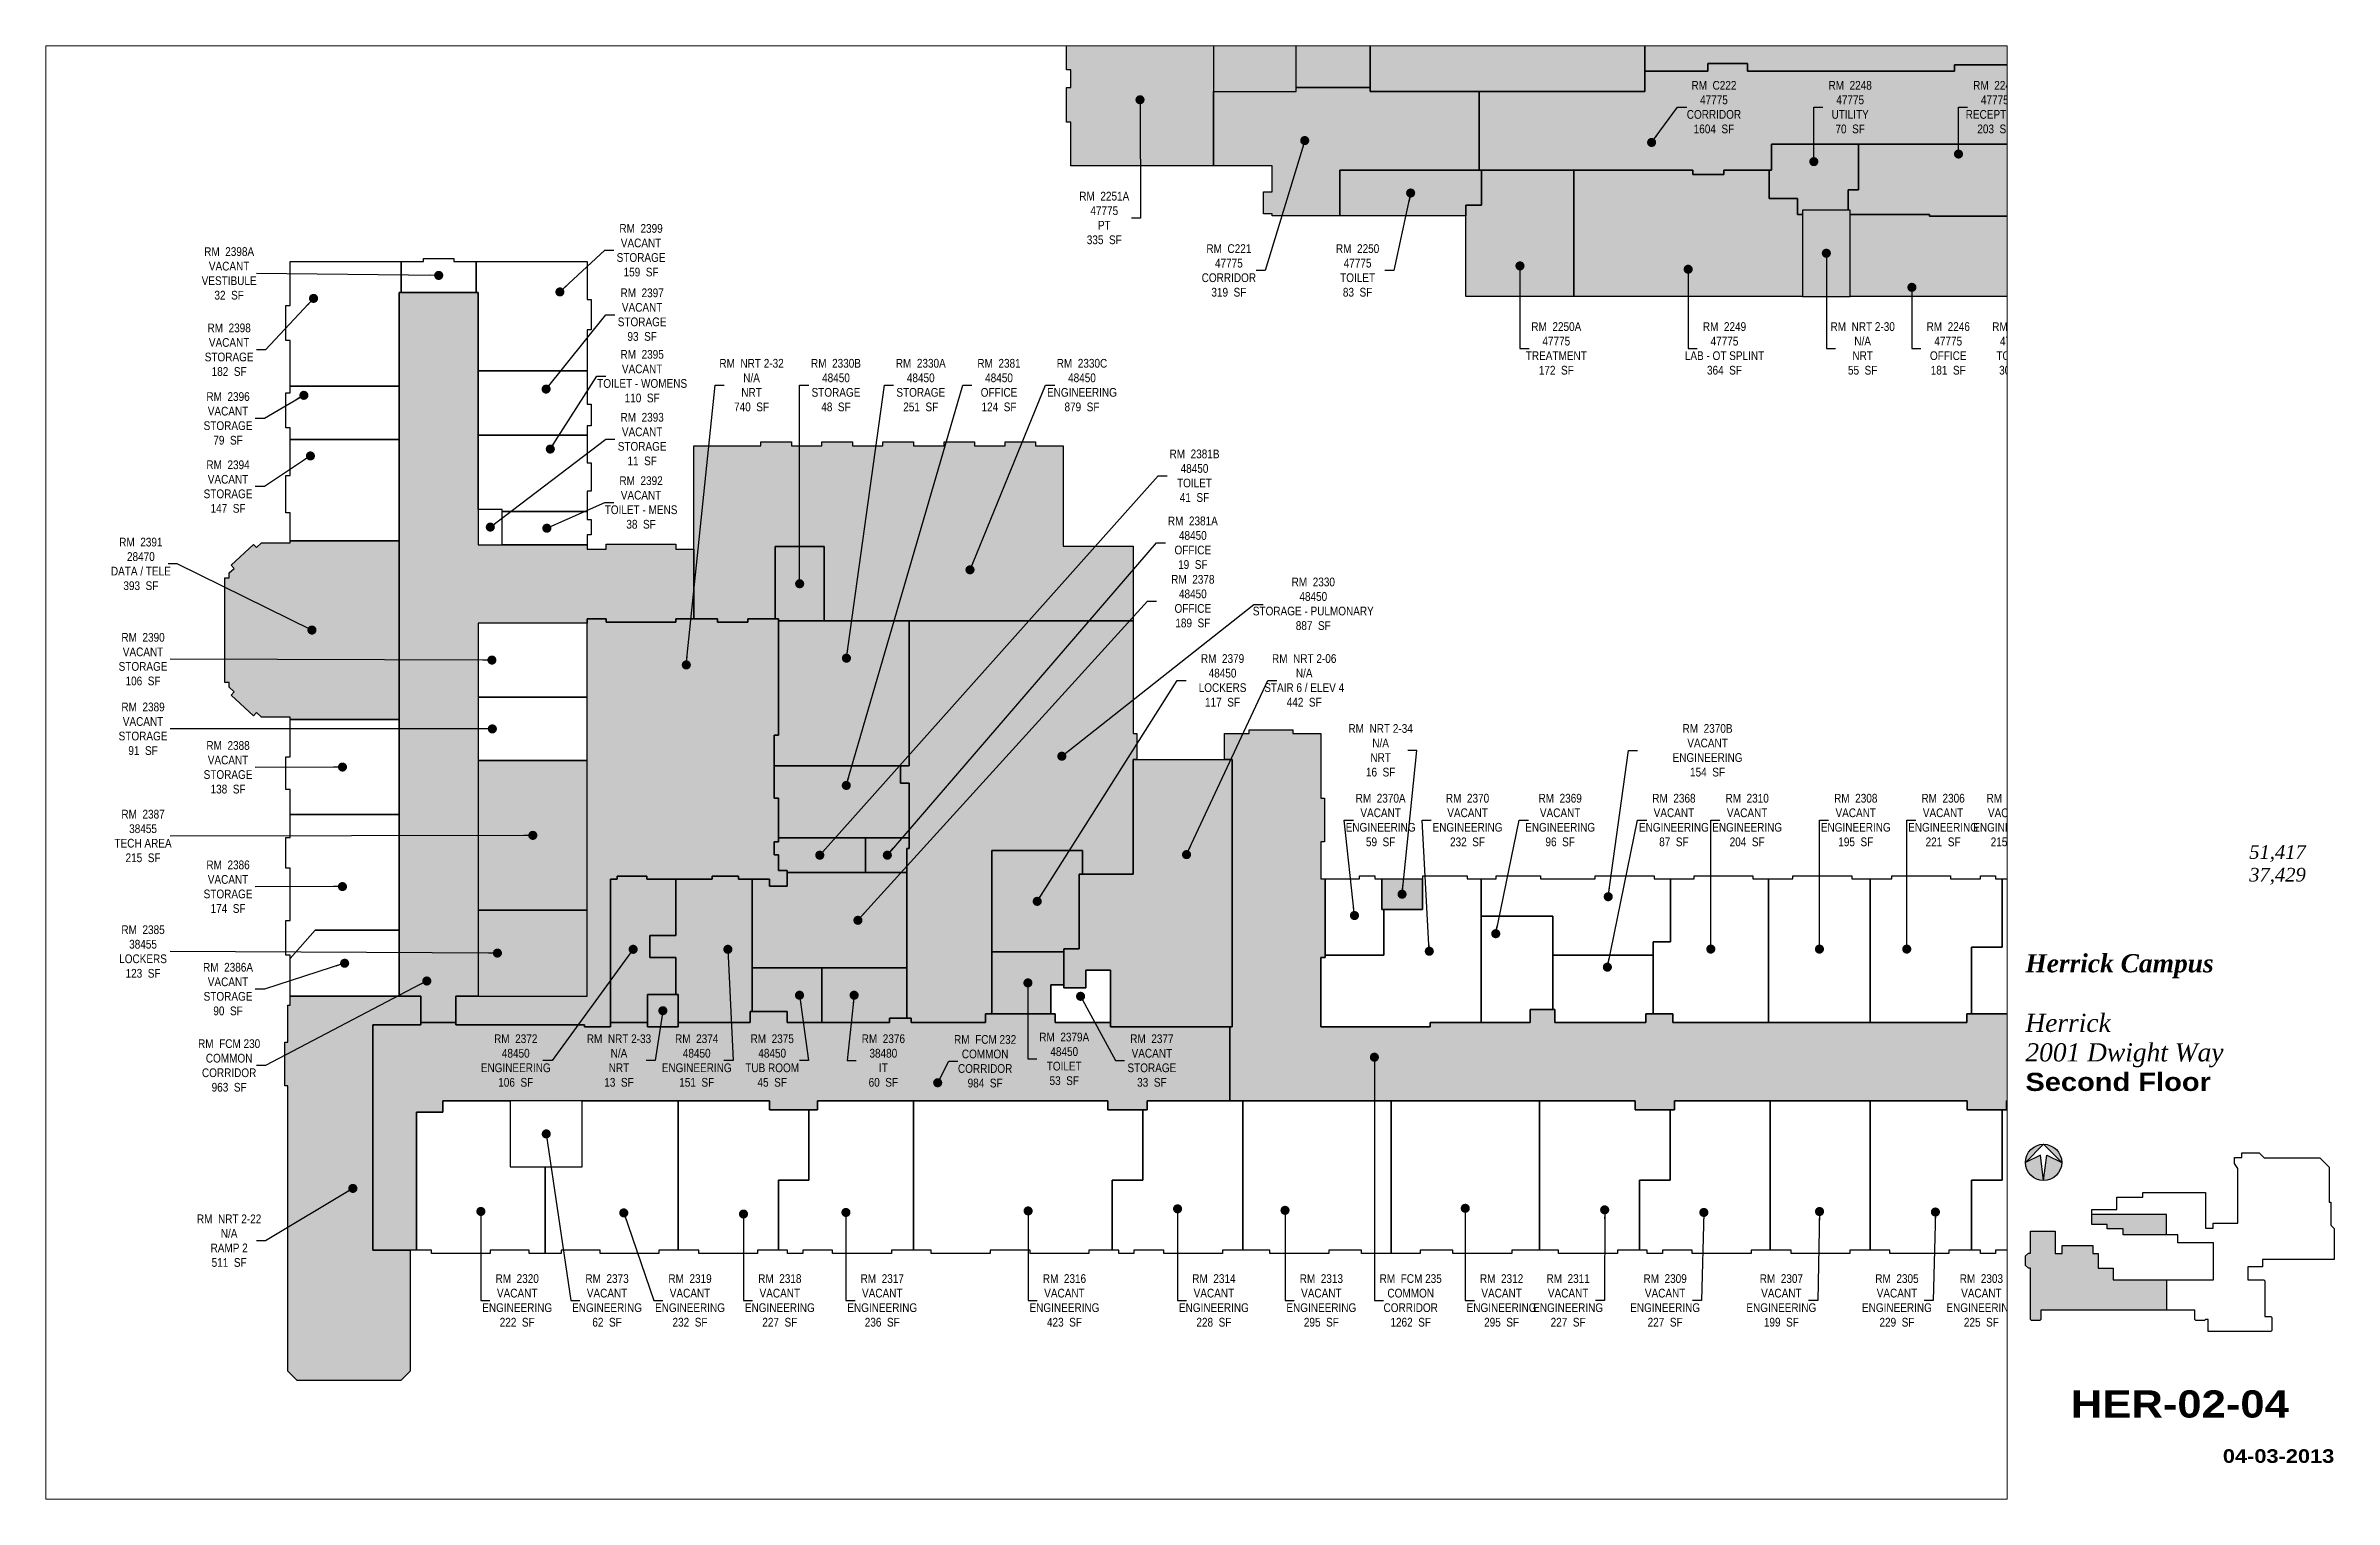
# Paper-space layout '04' of a CAD drawing. Header units: inches. Extents: x 0.9 to 16.7, y 0.5 to 10.5.
# The model-space entities are those that its viewports show. They can reach past a viewport. Long polylines and large blocks are cut down to what shows.
import ezdxf
from ezdxf.enums import TextEntityAlignment as Align

# ---------------------------------------------------------------- set-up
doc = ezdxf.new("R2010")
doc.units = ezdxf.units.IN
doc.header["$LTSCALE"] = 48
doc.header["$MEASUREMENT"] = 0
for name, color, linetype in [('0-LABEL', 3, 'Continuous'), ('1-NRT', 200, 'Continuous'), ('1-NRT-PTN', 253, 'Continuous'), ('3-FCM', 190, 'Continuous'), ('3-FCM-PTN', 9, 'Continuous'), ('4-OCC', 6, 'Continuous'), ('4-OCC-PTN', 95, 'Continuous'), ('4-VACANT', 60, 'Continuous'), ('T-5', 5, 'Continuous'), ('T-8', 8, 'Continuous')]:
    doc.layers.add(name, color=color, linetype=linetype)
doc.layers.add('T-VWPRT', color=1, linetype='Continuous', plot=False)
doc.styles.add('ArialB', font='')
doc.styles.add('ArialN', font='ARIALN.TTF')
doc.styles.add('TimesI', font='timesi.ttf')
doc.styles.add('TimesIB', font='timesbi.ttf')
doc.styles.get('ArialB').set_extended_font_data('Arial Black')
doc.dimstyles.new('AB-200', dxfattribs={"dimscale": 200, "dimtxt": 0.070312, "dimasz": 0.0625, "dimexe": 0.0625, "dimexo": 0.125, "dimgap": 0.1875, "dimtad": 0, "dimdec": 4, "dimrnd": 0.0625, "dimzin": 0, "dimdsep": 46, "dimlunit": 4, "dimtxsty": 'ArialN', "dimblk": 'ARCHTICK', "dimcen": 0.0625, "dimclrd": 256, "dimclre": 256, "dimclrt": 256, "dimadec": 0, "dimazin": 0, "dimtfac": 1, "dimtdec": 4, "dimtofl": 0, "dimtmove": 2, "dimatfit": 3, "dimldrblk": 'DOT', "dimfxl": 0, "dimfrac": 2, "dimtolj": 1, "dimtzin": 0, "dimlwd": -1, "dimlwe": -1, "dimarcsym": 0})

psp = doc.layouts.new('04')

msp = doc.modelspace()

# ---------------------------------------------------------------- texts
at = {"layer": '0-LABEL', "char_height": 12, "attachment_point": 5, "style": 'ArialN'}
for s, insert in [('RM  C222\\P47775\\PCORRIDOR\\P1604  SF', (1971.8, 1761)), ('RM  2248\\P47775\\PUTILITY\\P70  SF', (2159.3, 1761)), ('RM  2247\\P47775\\PRECEPTION\\P203  SF', (2358.4, 1761)), ('RM  2251A\\P47775\\PPT\\P335  SF', (1132.6, 1608.5)), ('RM  2399\\PVACANT\\PSTORAGE\\P159  SF', (495, 1564.1)), ('RM  2398A\\PVACANT\\PVESTIBULE\\P32  SF', (-72, 1532.2)), ('RM  C221\\P47775\\PCORRIDOR\\P319  SF', (1304.1, 1536.3)), ('RM  2250\\P47775\\PTOILET\\P83  SF', (1481.3, 1536.3)), ('RM  2397\\PVACANT\\PSTORAGE\\P93  SF', (496.5, 1475.5)), ('RM  2398\\PVACANT\\PSTORAGE\\P182  SF', (-72, 1427.2)), ('RM  2250A\\P47775\\PTREATMENT\\P172  SF', (1754.8, 1429)), ('RM  2249\\P47775\\PLAB - OT SPLINT\\P364  SF', (1986.3, 1429)), ('RM  NRT 2-30\\PN/A\\PNRT\\P55  SF', (2176.5, 1429)), ('RM  2246\\P47775\\POFFICE\\P181  SF', (2294.3, 1429)), ('RM  2245\\P47775\\PTOILET\\P30  SF', (2384.6, 1429)), ('RM  2395\\PVACANT\\PTOILET - WOMENS\\P110  SF', (496.5, 1390.8)), ('RM  NRT 2-32\\PN/A\\PNRT\\P740  SF', (647.1, 1378.5)), ('RM  2330B\\P48450\\PSTORAGE\\P48  SF', (763.3, 1378.5)), ('RM  2330A\\P48450\\PSTORAGE\\P251  SF', (880, 1378.5)), ('RM  2381\\P48450\\POFFICE\\P124  SF', (987.7, 1378.5)), ('RM  2330C\\P48450\\PENGINEERING\\P879  SF', (1101.9, 1378.5)), ('RM  2396\\PVACANT\\PSTORAGE\\P79  SF', (-73.5, 1332.7)), ('RM  2393\\PVACANT\\PSTORAGE\\P11  SF', (496.5, 1304.2)), ('RM  2394\\PVACANT\\PSTORAGE\\P147  SF', (-73.5, 1238.9)), ('RM  2381B\\P48450\\PTOILET\\P41  SF', (1256.8, 1253.8)), ('RM  2392\\PVACANT\\PTOILET - MENS\\P38  SF', (495, 1217)), ('RM  2381A\\P48450\\POFFICE\\P19  SF', (1254.5, 1161.6)), ('RM  2391\\P28470\\PDATA / TELE\\P393  SF', (-193.5, 1132.5)), ('RM  2378\\P48450\\POFFICE\\P189  SF', (1254.5, 1081.2)), ('RM  2330\\P48450\\PSTORAGE - PULMONARY\\P887  SF', (1420.3, 1077.6)), ('RM  2390\\PVACANT\\PSTORAGE\\P106  SF', (-190.5, 1001.4)), ('RM  2379\\P48450\\PLOCKERS\\P117  SF', (1295.4, 972.2)), ('RM  NRT 2-06\\PN/A\\PSTAIR 6 / ELEV 4\\P442  SF', (1407.8, 972.2)), ('RM  2389\\PVACANT\\PSTORAGE\\P91  SF', (-190.5, 905.6)), ('RM  2388\\PVACANT\\PSTORAGE\\P138  SF', (-73.5, 852.6)), ('RM  NRT 2-34\\PN/A\\PNRT\\P16  SF', (1513, 876)), ('RM  2370B\\PVACANT\\PENGINEERING\\P154  SF', (1963, 876)), ('RM  2387\\P38455\\PTECH AREA\\P215  SF', (-190.5, 758.1)), ('RM  2370A\\PVACANT\\PENGINEERING\\P59  SF', (1513, 780)), ('RM  2370\\PVACANT\\PENGINEERING\\P232  SF', (1632.6, 780)), ('RM  2369\\PVACANT\\PENGINEERING\\P96  SF', (1760.1, 780)), ('RM  2368\\PVACANT\\PENGINEERING\\P87  SF', (1916.7, 780)), ('RM  2310\\PVACANT\\PENGINEERING\\P204  SF', (2017.5, 780)), ('RM  2308\\PVACANT\\PENGINEERING\\P195  SF', (2167, 780)), ('RM  2306\\PVACANT\\PENGINEERING\\P221  SF', (2287.2, 780)), ('RM  2304\\PVACANT\\PENGINEERING\\P215  SF', (2376.8, 780)), ('RM  2386\\PVACANT\\PSTORAGE\\P174  SF', (-73.5, 688.3)), ('RM  2385\\P38455\\PLOCKERS\\P123  SF', (-190.5, 599.1)), ('RM  2386A\\PVACANT\\PSTORAGE\\P90  SF', (-73.5, 547.4)), ('RM  FCM 230\\PCOMMON\\PCORRIDOR\\P963  SF', (-72, 442.3)), ('RM  2372\\P48450\\PENGINEERING\\P106  SF', (322.5, 449.1)), ('RM  NRT 2-33\\PN/A\\PNRT\\P13  SF', (464.6, 449.1)), ('RM  2374\\P48450\\PENGINEERING\\P151  SF', (571.6, 449.1)), ('RM  2375\\P48450\\PTUB ROOM\\P45  SF', (675.5, 449.1)), ('RM  2376\\P38480\\PIT\\P60  SF', (828.5, 449.1)), ('RM  FCM 232\\PCOMMON\\PCORRIDOR\\P984  SF', (968.6, 448.1)), ('RM  2379A\\P48450\\PTOILET\\P53  SF', (1077.5, 451.4)), ('RM  2377\\PVACANT\\PSTORAGE\\P33  SF', (1198.1, 449.1)), ('RM  NRT 2-22\\PN/A\\PRAMP 2\\P511  SF', (-72, 201.2)), ('RM  2320\\PVACANT\\PENGINEERING\\P222  SF', (324.5, 119)), ('RM  2373\\PVACANT\\PENGINEERING\\P62  SF', (448.2, 119)), ('RM  2319\\PVACANT\\PENGINEERING\\P232  SF', (562.4, 119)), ('RM  2318\\PVACANT\\PENGINEERING\\P227  SF', (686, 119)), ('RM  2317\\PVACANT\\PENGINEERING\\P236  SF', (827, 119)), ('RM  2316\\PVACANT\\PENGINEERING\\P423  SF', (1077.8, 119)), ('RM  2314\\PVACANT\\PENGINEERING\\P228  SF', (1283.5, 119)), ('RM  2313\\PVACANT\\PENGINEERING\\P295  SF', (1431.4, 119)), ('RM  FCM 235\\PCOMMON\\PCORRIDOR\\P1262  SF', (1554.4, 119)), ('RM  2312\\PVACANT\\PENGINEERING\\P295  SF', (1679.5, 119)), ('RM  2311\\PVACANT\\PENGINEERING\\P227  SF', (1771.1, 119)), ('RM  2309\\PVACANT\\PENGINEERING\\P227  SF', (1904.6, 119)), ('RM  2307\\PVACANT\\PENGINEERING\\P199  SF', (2064.6, 119)), ('RM  2305\\PVACANT\\PENGINEERING\\P229  SF', (2223.7, 119)), ('RM  2303\\PVACANT\\PENGINEERING\\P225  SF', (2339.9, 119))]:
    msp.add_mtext(s, dxfattribs=dict(at, insert=insert))

# ---------------------------------------------------------------- blocks, each defined once
blk = doc.blocks.new('AB-TB-text')
for tag, style, p in [('GROSS', 'TimesI', (1.93, 4.406)), ('USEABLE', 'TimesI', (1.93, 4.25)), ('DATE', 'ArialB', (2.125, 0.25))]:
    blk.add_attdef(tag, text='', height=0.0938, dxfattribs=dict(style=style)).set_placement(p, align=Align.RIGHT)
for tag, style, p in [('CAMPUS', 'TimesIB', (0, 3.75)), ('PAVILION', 'TimesI', (0, 3.547)), ('BUILDING', 'TimesI', (0, 3.34)), ('STREET', 'TimesI', (0, 3.137)), ('FLOOR', 'ArialB', (0, 2.934))]:
    blk.add_attdef(tag, text='', height=0.125, dxfattribs=dict(style=style)).set_placement(p, align=Align.TOP_LEFT)
at = {"style": 'ArialB'}
blk.add_attdef('DWG#', text='', height=0.188, dxfattribs=at).set_placement((1.062, 0.749), align=Align.TOP_CENTER)
blk = doc.blocks.new('n-arrow')
h = blk.add_hatch(color=256)
h.paths.add_polyline_path([(0, 0.125), (0.125, 0, 0.414214)])
h.paths.add_polyline_path([(0, 0.125, 0.414214), (-0.125, 0), (0.051, 0.022)])
h = blk.add_hatch(color=256)
h.paths.add_polyline_path([(0.051, -0.022), (-0.125, 0, 0.414214), (0, -0.125)])
h.paths.add_polyline_path([(0.125, 0), (0, -0.125, 0.414214)])
for p, q in [((-0.125, 0), (0.051, 0.022)), ((-0.125, 0), (0.051, -0.022)), ((0, 0.125), (0.125, 0)), ((0.051, 0.022), (0, 0.125)), ((0, -0.125), (0.125, 0)), ((0.051, -0.022), (0, -0.125))]:
    blk.add_line(p, q)
blk.add_circle((0, 0), 0.125)
blk = doc.blocks.new('_ArchTick')
at = {"const_width": 0.15}
blk.add_lwpolyline([(-0.5, -0.5), (0.5, 0.5)], dxfattribs=at)
blk = doc.blocks.new('_Dot')
at = {"lineweight": -2}
blk.add_line((-0.5, 0), (-1, 0), dxfattribs=at)
at = {"const_width": 0.5}
blk.add_lwpolyline([(-0.25, 0, 1), (0.25, 0, 1)], format="xyb", close=True, dxfattribs=at)

# ---------------------------------------------------------------- hatches: boundary and pattern name
at = {"layer": '1-NRT-PTN'}
for points in [[(1498.4, 1782.5), (1498.4, 1920.5), (1520.5, 1920.5), (1520.5, 1936.5), (1876.5, 1936.5), (1876.5, 1782.5)], [(1282.8, 1782.5), (1396.8, 1782.5), (1396.8, 1920.5), (1282.8, 1920.5)], [(2093.5, 1500.5), (2159.5, 1500.5), (2159.5, 1619.5), (2093.5, 1619.5)], [(421, 537.5), (421, 1057), (447, 1057), (447, 1052.2), (543, 1052.2), (543, 1057), (600, 1057), (600, 1052.2), (642, 1052.2), (642, 1057), (684, 1057), (684, 897), (678, 897), (678, 810), (684, 810), (684, 750), (678, 750), (678, 732), (684, 732), (684, 710.7), (696, 710.7), (696, 689), (672, 689), (672, 698.5), (629, 698.5), (629, 703), (593, 703), (593, 698.5), (503, 698.5), (503, 703), (462, 703), (462, 698.5), (453, 698.5), (453, 495.5), (417, 495.5), (417, 498.5), (240, 498.5), (240, 537.5)], [(1308.5, 495.5), (1141, 495.5), (1141, 573.5), (1107, 573.5), (1107, 549), (1077, 549), (1077, 603), (1098, 603), (1098, 705.5), (1172.5, 705.5), (1172.5, 863.5), (1308.5, 863.5)], [(1570.5, 657), (1514.5, 657), (1514.5, 699), (1570.5, 699)], [(126, 188), (177, 188), (177, 21.9), (164.2, 9), (21.7, 9), (9, 21.7), (9, 414.5), (4.5, 414.5), (4.5, 474.5), (9, 474.5), (9, 525.5), (12, 525.5), (12, 537.5), (192, 537.5), (192, 498.5), (126, 498.5)], [(504, 540), (546, 540), (546, 495.5), (504, 495.5)]]:
    msp.add_hatch(color=256, dxfattribs=at).paths.add_polyline_path(points)
at = {"layer": '3-FCM-PTN'}
for points in [[(162, 537.5), (162, 1506), (271, 1506), (271, 1159), (421, 1159), (421, 1153), (447, 1153), (447, 1159.7), (543, 1159.7), (543, 1153), (567.5, 1153), (567.5, 1057), (543, 1057), (543, 1052.2), (447, 1052.2), (447, 1057), (421, 1057), (421, 1051), (271, 1051), (271, 537.5), (240, 537.5), (240, 501.5), (192, 501.5), (192, 537.5)], [(2504.5, 501.5), (2504.5, 393.5), (2374.5, 393.5), (2374.5, 381.5), (2320.5, 381.5), (2320.5, 393.5), (1917.5, 393.5), (1917.5, 381.5), (1863.5, 381.5), (1863.5, 393.5), (1305.5, 393.5), (1305.5, 495.5), (1308.5, 495.5), (1308.5, 863.5), (1298, 863.5), (1298, 899), (1332, 899), (1332, 904), (1392, 904), (1392, 899), (1430.5, 899), (1430.5, 810), (1435.7, 810), (1435.7, 750), (1430.5, 750), (1430.5, 699), (1436.5, 699), (1436.5, 591), (1430.5, 591), (1430.5, 495.5), (1581, 495.5), (1581, 501.5), (1719, 501.5), (1719, 519.5), (1753, 519.5), (1753, 501.5), (1878, 501.5), (1878, 513.5), (1915, 513.5), (1915, 501.5), (2320, 501.5), (2320, 513.5), (2376, 513.5), (2376, 501.5)], [(1305.5, 495.5), (1305.5, 393.5), (1191.5, 393.5), (1191.5, 381.5), (1137.5, 381.5), (1137.5, 393.5), (738, 393.5), (738, 381.5), (672, 381.5), (672, 393.5), (222, 393.5), (222, 378), (186, 378), (186, 188), (126, 188), (126, 498.5), (192, 498.5), (192, 501.5), (240, 501.5), (240, 498.5), (417, 498.5), (417, 495.5), (453, 495.5), (453, 501.5), (504, 501.5), (504, 495.5), (546, 495.5), (546, 501.5), (645, 501.5), (645, 516.5), (696, 516.5), (696, 501.5), (837, 501.5), (837, 507.5), (867, 507.5), (867, 501.5), (969, 501.5), (969, 513.5), (1065, 513.5), (1065, 501.5), (1141, 501.5), (1141, 495.5)]]:
    msp.add_hatch(color=256, dxfattribs=at).paths.add_polyline_path(points)
at = {"layer": '4-OCC-PTN'}
for color, points in [(21, [(1849.8, 1936.5), (1849.8, 2067.3), (1969, 2067.3), (1969, 2135.5), (1978.8, 2135.5), (1978.8, 2160.3), (1971.1, 2160.3), (1971.1, 2181.3), (1978.8, 2181.3), (1978.8, 2195.5), (2020.8, 2195.5), (2020.8, 2215.5), (2026.8, 2215.5), (2026.8, 2222.5), (2149.8, 2222.5), (2149.8, 2215.5), (2194.8, 2215.5), (2194.8, 2222.5), (2365.4, 2222.5), (2365.4, 2215.5), (2396.5, 2215.5), (2396.5, 1908.3), (2393.5, 1908.3), (2393.5, 1819.5), (2302.8, 1819.5), (2302.8, 1810.5), (2017.8, 1810.5), (2017.8, 1821.3), (1963.5, 1821.3), (1963.5, 1810.5), (1876.5, 1810.5), (1876.5, 1936.5)]), (21, [(3162.8, 1543), (3162.8, 1444), (3160.5, 1444), (3160.5, 1367.5), (3045, 1367.5), (3045, 1414.3), (2972.7, 1528.5), (2810.5, 1528.5), (2810.5, 1619.5), (2807.5, 1619.5), (2807.5, 1710.3), (2464.8, 1710.3), (2167.8, 1710.3), (2050.8, 1710.3), (2050.8, 1674.3), (1985.5, 1674.3), (1985.5, 1668.3), (1942.8, 1668.3), (1942.8, 1674.3), (1747.8, 1674.3), (1711.8, 1674.5), (1648.8, 1674.5), (1648.8, 1782.5), (1876.5, 1782.5), (1876.5, 1810.5), (1963.5, 1810.5), (1963.5, 1821.3), (2017.8, 1821.3), (2017.8, 1810.5), (2302.8, 1810.5), (2302.8, 1819.5), (2399.5, 1819.5), (2399.5, 1810.5), (2536.8, 1810.5), (2536.8, 1827.3), (2627.5, 1827.3), (2627.5, 1810.5), (2807.5, 1810.5), (2807.5, 1887.3), (2798.5, 1887.3), (2798.5, 1974.3), (2780.5, 1974.3), (2780.5, 2016.3), (2910.5, 2016.3), (2910.5, 1994.7), (3037.8, 1994.7), (3037.8, 1980.3), (3046.1, 1980.3), (3046.1, 1956.3), (3037.8, 1956.3), (3037.8, 1940.5), (2916.5, 1940.5), (2916.5, 1640.5), (2971.8, 1640.5), (2971.8, 1600.5), (3037.8, 1600.5), (3037.8, 1594.5), (3160.5, 1594.5), (3160.5, 1543)]), (21, [(1282.8, 1920.5), (1282.8, 1680.5), (1086.5, 1680.5), (1086.5, 1740.3), (1080.5, 1740.3), (1080.5, 1788.3), (1086.5, 1788.3), (1086.5, 1812.3), (1080.5, 1812.3), (1080.5, 1860.3), (1086.5, 1860.3), (1086.5, 1920.5), (1123.8, 1920.5), (1123.8, 1926.5), (1171.8, 1926.5), (1171.8, 1920.5), (1195.8, 1920.5), (1195.8, 1926.5), (1240.8, 1926.5), (1240.8, 1920.5)]), (246, [(1498.4, 1920.5), (1498.4, 1788.3), (1396.8, 1788.3), (1396.8, 1920.5), (1417.8, 1920.5), (1417.8, 1926.5), (1468.8, 1926.5), (1468.8, 1920.5)]), (21, [(1648.8, 1782.5), (1648.8, 1674.5), (1456.8, 1674.5), (1456.8, 1611.3), (1453.8, 1611.3), (1363.8, 1611.3), (1363.8, 1614.3), (1351.8, 1614.3), (1351.8, 1644.3), (1363.8, 1644.3), (1363.8, 1680.5), (1282.8, 1680.5), (1282.8, 1782.5), (1396.8, 1782.5), (1396.8, 1788.3), (1498.4, 1788.3), (1498.4, 1782.5)]), (21, [(2093.5, 1613.5), (2086.8, 1613.5), (2086.8, 1635.3), (2047.8, 1635.3), (2047.8, 1674.3), (2050.8, 1674.3), (2050.8, 1710.3), (2170.8, 1710.3), (2170.8, 1647.3), (2156.5, 1647.3), (2156.5, 1619.5), (2093.5, 1619.5)]), (21, [(2460.3, 1606.4), (2392.8, 1606.4), (2392.8, 1611), (2268.3, 1611), (2268.3, 1613.5), (2159.5, 1613.5), (2159.5, 1619.5), (2156.5, 1619.5), (2156.5, 1647.3), (2170.8, 1647.3), (2170.8, 1710.3), (2460.3, 1710.3)]), (21, [(1456.8, 1674.5), (1651.8, 1674.5), (1651.8, 1626.3), (1630.5, 1626.3), (1630.5, 1611.3), (1456.8, 1611.3)]), (21, [(1630.5, 1500.5), (1630.5, 1626.3), (1651.8, 1626.3), (1651.8, 1674.5), (1711.8, 1674.5), (1747.8, 1674.3), (1779, 1674.3), (1779, 1500.5)]), (21, [(1779, 1500.5), (1779, 1674.3), (1942.8, 1674.3), (1942.8, 1668.3), (1985.5, 1668.3), (1985.5, 1674.3), (2047.8, 1674.3), (2047.8, 1635.3), (2086.8, 1635.3), (2086.8, 1613.5), (2093.5, 1613.5), (2093.5, 1500.5)]), (55, [(1172.5, 1054), (747, 1054), (747, 1156.5), (679.5, 1156.5), (679.5, 1057), (642, 1057), (642, 1052.2), (600, 1052.2), (600, 1057), (567.5, 1057), (567.5, 1129), (567.5, 1153), (567.5, 1295), (660, 1295), (660, 1300.7), (702, 1300.7), (702, 1295), (744, 1295), (744, 1300.7), (786, 1300.7), (786, 1295), (828, 1295), (828, 1300.7), (870, 1300.7), (870, 1295), (912, 1295), (912, 1300.7), (954, 1300.7), (954, 1295), (996, 1295), (996, 1300.7), (1038, 1300.7), (1038, 1295), (1076, 1295), (1076, 1157), (1172.5, 1157)]), (62, [(12, 1164.5), (162, 1164.5), (162, 918.5), (12, 918.5), (12, 921.5), (-27.3, 921.5), (-34.2, 927.9), (-38.3, 923.5), (-69.2, 952), (-65.1, 956.4), (-72, 962.8), (-72, 969.5), (-78, 969.5), (-78, 1113.5), (-72, 1113.5), (-72, 1120.2), (-65.3, 1126.4), (-69.4, 1130.8), (-38.5, 1159.3), (-34.4, 1154.9), (-27.3, 1161.5), (12, 1161.5)]), (55, [(864, 1054), (1172.5, 1054), (1172.5, 899), (1177.5, 899), (1177.5, 863.5), (1172.5, 863.5), (1172.5, 705.5), (1102.5, 705.5), (1102.5, 738), (978, 738), (978, 513.5), (969, 513.5), (969, 501.5), (867, 501.5), (867, 507.5), (861, 507.5), (861, 741), (864, 741), (864, 831), (852, 831), (852, 854.7), (864, 854.7)]), (225, [(271, 656), (421, 656), (421, 862), (271, 862)]), (55, [(678, 854.7), (852, 854.7), (852, 831), (864, 831), (864, 755.7), (684, 755.7), (684, 810), (678, 810)]), (55, [(684, 755.7), (804, 755.7), (804, 707.7), (696, 707.7), (696, 710.7), (684, 710.7), (684, 732), (678, 732), (678, 750), (684, 750)]), (55, [(804, 707.7), (804, 755.7), (864, 755.7), (864, 741), (861, 741), (861, 707.7)]), (55, [(978, 738), (1102.5, 738), (1102.5, 705.5), (1098, 705.5), (1098, 603), (1077, 603), (1077, 598.5), (978, 598.5)]), (55, [(543, 698.5), (543, 621), (507, 621), (507, 591), (543, 591), (543, 540), (504, 540), (504, 501.5), (453, 501.5), (453, 698.5), (462, 698.5), (462, 703), (503, 703), (503, 698.5)]), (55, [(648, 698.5), (648, 516.5), (645, 516.5), (645, 501.5), (546, 501.5), (546, 540), (543, 540), (543, 591), (507, 591), (507, 621), (543, 621), (543, 698.5), (593, 698.5), (593, 703), (629, 703), (629, 698.5)]), (55, [(696, 707.7), (861, 707.7), (861, 576.5), (648, 576.5), (648, 698.5), (672, 698.5), (672, 689), (696, 689)]), (225, [(271, 537.5), (421, 537.5), (421, 656), (271, 656)]), (55, [(744, 576.5), (744, 501.5), (696, 501.5), (696, 516.5), (648, 516.5), (648, 576.5)]), (91, [(744, 576.5), (861, 576.5), (861, 507.5), (837, 507.5), (837, 501.5), (744, 501.5)]), (55, [(1059, 513.5), (1026, 513.5), (1020, 513.5), (978, 513.5), (978, 598.5), (1077, 598.5), (1077, 553.5), (1059, 553.5)])]:
    msp.add_hatch(color=color, dxfattribs=at).paths.add_polyline_path(points)
h = msp.add_hatch(color=21, dxfattribs=at)
h.paths.add_polyline_path([(2392.8, 1500.5), (2392.8, 1551.3), (2476.8, 1551.3), (2476.8, 1500.5)], flags=16)
h.paths.add_polyline_path([(2159.5, 1613.5), (2268.3, 1613.5), (2268.3, 1611), (2392.8, 1611), (2392.8, 1500.5), (2159.5, 1500.5)])
h = msp.add_hatch(color=55, dxfattribs=at)
h.dxf.hatch_style = 1
h.paths.add_polyline_path([(747, 1156.5), (679.5, 1156.5), (679.5, 1057), (684, 1057), (684, 1054), (747, 1054)])
h = msp.add_hatch(color=55, dxfattribs=at)
h.dxf.hatch_style = 1
h.paths.add_polyline_path([(864, 1054), (747, 1054), (684, 1054), (684, 897), (678, 897), (678, 854.7), (864, 854.7)])

# ---------------------------------------------------------------- linework, layer by layer
at = {"layer": '1-NRT'}
for points in [[(1498.4, 1782.5), (1498.4, 1920.5), (1520.5, 1920.5), (1520.5, 1936.5), (1876.5, 1936.5), (1876.5, 1782.5)], [(1282.8, 1782.5), (1396.8, 1782.5), (1396.8, 1920.5), (1282.8, 1920.5)], [(2093.5, 1500.5), (2159.5, 1500.5), (2159.5, 1619.5), (2093.5, 1619.5)], [(421, 537.5), (421, 1057), (447, 1057), (447, 1052.2), (543, 1052.2), (543, 1057), (600, 1057), (600, 1052.2), (642, 1052.2), (642, 1057), (684, 1057), (684, 897), (678, 897), (678, 810), (684, 810), (684, 750), (678, 750), (678, 732), (684, 732), (684, 710.7), (696, 710.7), (696, 689), (672, 689), (672, 698.5), (629, 698.5), (629, 703), (593, 703), (593, 698.5), (503, 698.5), (503, 703), (462, 703), (462, 698.5), (453, 698.5), (453, 495.5), (417, 495.5), (417, 498.5), (240, 498.5), (240, 537.5)], [(1308.5, 495.5), (1141, 495.5), (1141, 573.5), (1107, 573.5), (1107, 549), (1077, 549), (1077, 603), (1098, 603), (1098, 705.5), (1172.5, 705.5), (1172.5, 863.5), (1308.5, 863.5)], [(1570.5, 657), (1514.5, 657), (1514.5, 699), (1570.5, 699)], [(126, 188), (177, 188), (177, 21.9), (164.2, 9), (21.7, 9), (9, 21.7), (9, 414.5), (4.5, 414.5), (4.5, 474.5), (9, 474.5), (9, 525.5), (12, 525.5), (12, 537.5), (192, 537.5), (192, 498.5), (126, 498.5)], [(504, 540), (546, 540), (546, 495.5), (504, 495.5)]]:
    msp.add_lwpolyline(points, close=True, dxfattribs=at)
at = {"layer": '3-FCM'}
for points in [[(162, 537.5), (162, 1506), (271, 1506), (271, 1159), (421, 1159), (421, 1153), (447, 1153), (447, 1159.7), (543, 1159.7), (543, 1153), (567.5, 1153), (567.5, 1057), (543, 1057), (543, 1052.2), (447, 1052.2), (447, 1057), (421, 1057), (421, 1051), (271, 1051), (271, 537.5), (240, 537.5), (240, 501.5), (192, 501.5), (192, 537.5)], [(1305.5, 495.5), (1305.5, 393.5), (1191.5, 393.5), (1191.5, 381.5), (1137.5, 381.5), (1137.5, 393.5), (738, 393.5), (738, 381.5), (672, 381.5), (672, 393.5), (222, 393.5), (222, 378), (186, 378), (186, 188), (126, 188), (126, 498.5), (192, 498.5), (192, 501.5), (240, 501.5), (240, 498.5), (417, 498.5), (417, 495.5), (453, 495.5), (453, 501.5), (504, 501.5), (504, 495.5), (546, 495.5), (546, 501.5), (645, 501.5), (645, 516.5), (696, 516.5), (696, 501.5), (837, 501.5), (837, 507.5), (867, 507.5), (867, 501.5), (969, 501.5), (969, 513.5), (1065, 513.5), (1065, 501.5), (1141, 501.5), (1141, 495.5)]]:
    msp.add_lwpolyline(points, close=True, dxfattribs=at)
msp.add_lwpolyline([(2504.5, 393.5), (2374.5, 393.5), (2374.5, 381.5), (2320.5, 381.5), (2320.5, 393.5), (1917.5, 393.5), (1917.5, 381.5), (1863.5, 381.5), (1863.5, 393.5), (1305.5, 393.5), (1305.5, 495.5), (1308.5, 495.5), (1308.5, 863.5), (1298, 863.5), (1298, 899), (1332, 899), (1332, 904), (1392, 904), (1392, 899), (1430.5, 899), (1430.5, 810), (1435.8, 810), (1435.8, 750), (1430.5, 750), (1430.5, 699), (1436.5, 699), (1436.5, 591), (1430.5, 591), (1430.5, 495.5), (1581, 495.5), (1581, 501.5), (1719, 501.5), (1719, 519.5), (1753, 519.5), (1753, 501.5), (1878, 501.5), (1878, 513.5), (1915, 513.5), (1915, 501.5), (2320, 501.5), (2320, 513.5), (2376, 513.5), (2376, 501.5), (2504.5, 501.5)], dxfattribs=at)
at = {"layer": '4-OCC'}
for points in [[(2393.5, 1819.5), (2302.8, 1819.5), (2302.8, 1810.5), (2017.8, 1810.5), (2017.8, 1821.3), (1963.5, 1821.3), (1963.5, 1810.5), (1876.5, 1810.5), (1876.5, 1936.5)], [(2464.8, 1710.3), (2167.8, 1710.3), (2050.8, 1710.3), (2050.8, 1674.3), (1985.5, 1674.3), (1985.5, 1668.3), (1942.8, 1668.3), (1942.8, 1674.3), (1747.8, 1674.3), (1711.8, 1674.5), (1648.8, 1674.5), (1648.8, 1782.5), (1876.5, 1782.5), (1876.5, 1810.5), (1963.5, 1810.5), (1963.5, 1821.3), (2017.8, 1821.3), (2017.8, 1810.5), (2302.8, 1810.5), (2302.8, 1819.5), (2399.5, 1819.5)]]:
    msp.add_lwpolyline(points, dxfattribs=at)
for points in [[(1282.8, 1920.5), (1282.8, 1680.5), (1086.5, 1680.5), (1086.5, 1740.3), (1080.5, 1740.3), (1080.5, 1788.3), (1086.5, 1788.3), (1086.5, 1812.3), (1080.5, 1812.3), (1080.5, 1860.3), (1086.5, 1860.3), (1086.5, 1920.5), (1123.8, 1920.5), (1123.8, 1926.5), (1171.8, 1926.5), (1171.8, 1920.5), (1195.8, 1920.5), (1195.8, 1926.5), (1240.8, 1926.5), (1240.8, 1920.5)], [(1498.4, 1920.5), (1498.4, 1788.3), (1396.8, 1788.3), (1396.8, 1920.5), (1417.8, 1920.5), (1417.8, 1926.5), (1468.8, 1926.5), (1468.8, 1920.5)], [(1648.8, 1782.5), (1648.8, 1674.5), (1456.8, 1674.5), (1456.8, 1611.3), (1456.8, 1611.3), (1453.8, 1611.3), (1453.8, 1611.3), (1363.8, 1611.3), (1363.8, 1614.3), (1351.8, 1614.3), (1351.8, 1644.3), (1363.8, 1644.3), (1363.8, 1680.5), (1282.8, 1680.5), (1282.8, 1782.5), (1396.8, 1782.5), (1396.8, 1788.3), (1498.4, 1788.3), (1498.4, 1782.5)], [(2093.5, 1613.5), (2086.8, 1613.5), (2086.8, 1635.3), (2047.8, 1635.3), (2047.8, 1674.3), (2050.8, 1674.3), (2050.8, 1710.3), (2170.8, 1710.3), (2170.8, 1647.3), (2156.5, 1647.3), (2156.5, 1619.5), (2093.5, 1619.5)], [(2460.3, 1606.4), (2392.8, 1606.4), (2392.8, 1611), (2268.3, 1611), (2268.3, 1613.5), (2159.5, 1613.5), (2159.5, 1619.5), (2156.5, 1619.5), (2156.5, 1647.3), (2170.8, 1647.3), (2170.8, 1710.3), (2460.3, 1710.3)], [(1456.8, 1674.5), (1651.8, 1674.5), (1651.8, 1626.3), (1630.5, 1626.3), (1630.5, 1611.3), (1456.8, 1611.3)], [(1630.5, 1500.5), (1630.5, 1626.3), (1651.8, 1626.3), (1651.8, 1674.5), (1711.8, 1674.5), (1747.8, 1674.3), (1779, 1674.3), (1779, 1500.5)], [(1779, 1500.5), (1779, 1674.3), (1942.8, 1674.3), (1942.8, 1668.3), (1985.5, 1668.3), (1985.5, 1674.3), (2047.8, 1674.3), (2047.8, 1635.3), (2086.8, 1635.3), (2086.8, 1613.5), (2093.5, 1613.5), (2093.5, 1500.5)], [(2159.5, 1613.5), (2268.3, 1613.5), (2268.3, 1611), (2392.8, 1611), (2392.8, 1500.5), (2159.5, 1500.5)], [(1172.5, 1054), (747, 1054), (747, 1156.5), (679.5, 1156.5), (679.5, 1057), (642, 1057), (642, 1052.2), (600, 1052.2), (600, 1057), (567.5, 1057), (567.5, 1129), (567.5, 1153), (567.5, 1295), (660, 1295), (660, 1300.7), (702, 1300.7), (702, 1295), (744, 1295), (744, 1300.7), (786, 1300.7), (786, 1295), (828, 1295), (828, 1300.7), (870, 1300.7), (870, 1295), (912, 1295), (912, 1300.7), (954, 1300.7), (954, 1295), (996, 1295), (996, 1300.7), (1038, 1300.7), (1038, 1295), (1076, 1295), (1076, 1157), (1172.5, 1157), (1172.5, 1054)], [(12, 1164.5), (162, 1164.5), (162, 918.5), (12, 918.5), (12, 921.5), (-27.3, 921.5), (-34.2, 927.9), (-38.3, 923.5), (-69.2, 952), (-65.1, 956.4), (-72, 962.8), (-72, 969.5), (-78, 969.5), (-78, 1113.5), (-72, 1113.5), (-72, 1120.2), (-65.3, 1126.4), (-69.4, 1130.8), (-38.5, 1159.3), (-34.4, 1154.9), (-27.3, 1161.5), (12, 1161.5)], [(679.5, 1057), (679.5, 1156.5), (747, 1156.5), (747, 1054), (684, 1054), (684, 1057)], [(684, 1054), (864, 1054), (864, 854.7), (678, 854.7), (678, 897), (684, 897)], [(864, 1054), (1172.5, 1054), (1172.5, 899), (1177.5, 899), (1177.5, 863.5), (1172.5, 863.5), (1172.5, 705.5), (1102.5, 705.5), (1102.5, 738), (978, 738), (978, 513.5), (969, 513.5), (969, 501.5), (867, 501.5), (867, 507.5), (861, 507.5), (861, 741), (864, 741), (864, 831), (852, 831), (852, 854.7), (864, 854.7)], [(271, 656), (421, 656), (421, 862), (271, 862)], [(678, 854.7), (852, 854.7), (852, 831), (864, 831), (864, 755.7), (684, 755.7), (684, 810), (678, 810)], [(684, 755.7), (804, 755.7), (804, 707.7), (696, 707.7), (696, 710.7), (684, 710.7), (684, 732), (678, 732), (678, 750), (684, 750)], [(804, 707.7), (804, 755.7), (864, 755.7), (864, 741), (861, 741), (861, 707.7)], [(978, 738), (1102.5, 738), (1102.5, 705.5), (1098, 705.5), (1098, 603), (1077, 603), (1077, 598.5), (978, 598.5)], [(543, 698.5), (543, 621), (507, 621), (507, 591), (543, 591), (543, 540), (504, 540), (504, 501.5), (453, 501.5), (453, 698.5), (462, 698.5), (462, 703), (503, 703), (503, 698.5)], [(648, 698.5), (648, 516.5), (645, 516.5), (645, 501.5), (546, 501.5), (546, 540), (543, 540), (543, 591), (507, 591), (507, 621), (543, 621), (543, 698.5), (593, 698.5), (593, 703), (629, 703), (629, 698.5)], [(696, 707.7), (861, 707.7), (861, 576.5), (648, 576.5), (648, 698.5), (672, 698.5), (672, 689), (696, 689)], [(271, 537.5), (421, 537.5), (421, 656), (271, 656)], [(744, 576.5), (744, 501.5), (696, 501.5), (696, 516.5), (648, 516.5), (648, 576.5)], [(744, 576.5), (861, 576.5), (861, 507.5), (837, 507.5), (837, 501.5), (744, 501.5)], [(1059, 513.5), (1026, 513.5), (1020, 513.5), (978, 513.5), (978, 598.5), (1077, 598.5), (1077, 553.5), (1059, 553.5)]]:
    msp.add_lwpolyline(points, close=True, dxfattribs=at)
at = {"layer": '4-VACANT'}
for points in [[(165, 1548.5), (165, 1506), (162, 1506), (162, 1377), (12, 1377), (12, 1440), (6, 1440), (6, 1488), (12, 1488), (12, 1548.5)], [(165, 1548.5), (195.5, 1548.5), (195.5, 1553), (237.5, 1553), (237.5, 1548.5), (268, 1548.5), (268, 1506), (165, 1506)], [(271, 1398), (271, 1506), (268, 1506), (268, 1548.5), (421, 1548.5), (421, 1496.5), (426.5, 1496.5), (426.5, 1454.5), (421, 1454.5), (421, 1398)], [(421, 1309.5), (271, 1309.5), (271, 1398), (421, 1398), (421, 1352.5), (426.5, 1352.5), (426.5, 1322.5), (421, 1322.5)], [(12, 1377), (162, 1377), (162, 1303.5), (12, 1303.5), (12, 1320), (6, 1320), (6, 1368), (12, 1368)], [(12, 1303.5), (162, 1303.5), (162, 1164.5), (12, 1164.5), (12, 1203), (6, 1203), (6, 1254), (12, 1254)], [(421, 1204.5), (304, 1204.5), (304, 1207.5), (271, 1207.5), (271, 1309.5), (421, 1309.5), (421, 1271.5), (426.5, 1271.5), (426.5, 1232.5), (421, 1232.5)], [(271, 1159), (304, 1159), (304, 1207.5), (271, 1207.5)], [(421, 1159), (304, 1159), (304, 1204.5), (421, 1204.5), (421, 1193.5), (426.5, 1193.5), (426.5, 1172.5), (421, 1172.5)], [(271, 949), (421, 949), (421, 1051), (271, 1051)], [(271, 862), (421, 862), (421, 949), (271, 949)], [(12, 918.5), (162, 918.5), (162, 787.5), (12, 787.5), (12, 822), (6, 822), (6, 867), (12, 867)], [(12, 787.5), (162, 787.5), (162, 628.5), (46.4, 628.5), (12, 589.5), (12, 594), (6, 594), (6, 642), (12, 642), (12, 714), (6, 714), (6, 756), (12, 756)], [(1436.5, 594), (1517.5, 594), (1517.5, 657), (1570.5, 657), (1570.5, 699), (1571, 699), (1571, 703.5), (1632, 703.5), (1632, 699), (1651.5, 699), (1651.5, 501.5), (1581, 501.5), (1581, 495.5), (1430.5, 495.5), (1430.5, 591), (1436.5, 591)], [(1436.5, 594), (1436.5, 597), (1436.5, 699), (1484, 699), (1484, 703.5), (1505, 703.5), (1505, 699), (1514.5, 699), (1514.5, 657), (1517.5, 657), (1517.5, 594)], [(1888, 594), (1750, 594), (1750, 648), (1651.5, 648), (1651.5, 699), (1672, 699), (1672, 703.5), (1733, 703.5), (1733, 699), (1808.5, 699), (1808.5, 703.5), (1889.5, 703.5), (1889.5, 699), (1912, 699), (1912, 612.5), (1888, 612.5)], [(1888, 513.5), (1888, 612.5), (1912, 612.5), (1912, 699), (1944.5, 699), (1944.5, 703.5), (2025.5, 703.5), (2025.5, 699), (2047, 699), (2047, 501.5), (1915, 501.5), (1915, 513.5)], [(2047, 501.5), (2047, 699), (2080.5, 699), (2080.5, 703.5), (2161.5, 703.5), (2161.5, 699), (2187, 699), (2187, 501.5)], [(2187, 501.5), (2187, 699), (2216.5, 699), (2216.5, 703.5), (2297.5, 703.5), (2297.5, 699), (2338.5, 699), (2338.5, 703.5), (2359.5, 703.5), (2359.5, 699), (2368.5, 699), (2368.5, 605.2), (2326.5, 605.2), (2326.5, 513.5), (2320, 513.5), (2320, 501.5)], [(2326.5, 513.5), (2326.5, 605.2), (2368.5, 605.2), (2368.5, 699), (2400.5, 699), (2400.5, 703.5), (2481.5, 703.5), (2481.5, 699), (2504.5, 699), (2504.5, 501.5), (2376, 501.5), (2376, 513.5)], [(1651.5, 501.5), (1651.5, 648), (1750, 648), (1750, 519.5), (1719, 519.5), (1719, 501.5)], [(12, 589.5), (46.4, 628.5), (162, 628.5), (162, 537.5), (12, 537.5)], [(1065, 501.5), (1065, 513.5), (1059, 513.5), (1059, 553.5), (1077, 553.5), (1077, 549), (1107, 549), (1107, 573.5), (1141, 573.5), (1141, 501.5)], [(1750, 519.5), (1750, 594), (1888, 594), (1888, 513.5), (1878, 513.5), (1878, 501.5), (1753, 501.5), (1753, 519.5)], [(186, 188), (186, 378), (222, 378), (222, 393.5), (315, 393.5), (315, 303), (363, 303), (363, 183.5), (341, 183.5), (341, 188), (287.5, 188), (287.5, 183.5), (206.5, 183.5), (206.5, 188)], [(315, 303), (414, 303), (414, 393.5), (315, 393.5)], [(363, 183.5), (363, 303), (414, 303), (414, 393.5), (546, 393.5), (546, 188), (519.5, 188), (519.5, 183.5), (438.5, 183.5), (438.5, 188), (385, 188), (385, 183.5)], [(546, 188), (546, 393.5), (672, 393.5), (672, 381.5), (726, 381.5), (726, 284.7), (684, 284.7), (684, 188), (655.5, 188), (655.5, 183.5), (574.5, 183.5), (574.5, 188)], [(684, 188), (684, 284.7), (726, 284.7), (726, 381.5), (738, 381.5), (738, 393.5), (870, 393.5), (870, 188), (839.5, 188), (839.5, 183.5), (758.5, 183.5), (758.5, 188), (717.5, 188), (717.5, 183.5), (696.5, 183.5), (696.5, 188)], [(870, 188), (870, 393.5), (1137.5, 393.5), (1137.5, 381.5), (1185.5, 381.5), (1185.5, 284.7), (1143.5, 284.7), (1143.5, 188), (1111.5, 188), (1111.5, 183.5), (1030.5, 183.5), (1030.5, 188), (975.5, 188), (975.5, 183.5), (894.5, 183.5), (894.5, 188)], [(1143.5, 188), (1143.5, 284.7), (1185.5, 284.7), (1185.5, 381.5), (1191.5, 381.5), (1191.5, 393.5), (1323.5, 393.5), (1323.5, 188), (1295.5, 188), (1295.5, 183.5), (1214.5, 183.5), (1214.5, 188), (1173.5, 188), (1173.5, 183.5), (1152.5, 183.5), (1152.5, 188)], [(1323.5, 188), (1323.5, 393.5), (1527.5, 393.5), (1527.5, 183.5), (1486.5, 183.5), (1486.5, 188), (1441.5, 188), (1441.5, 183.5), (1360.5, 183.5), (1360.5, 188)], [(1527.5, 183.5), (1527.5, 393.5), (1731.5, 393.5), (1731.5, 188), (1693.5, 188), (1693.5, 183.5), (1612.5, 183.5), (1612.5, 188), (1567.5, 188), (1567.5, 183.5)], [(1758, 188), (1734.5, 188), (1731.5, 188), (1731.5, 393.5), (1863.5, 393.5), (1863.5, 381.5), (1911.5, 381.5), (1911.5, 284.7), (1869.5, 284.7), (1869.5, 188), (1839, 188), (1839, 183.5), (1758, 183.5), (1758, 188)], [(1869.5, 188), (1869.5, 284.7), (1911.5, 284.7), (1911.5, 381.5), (1917.5, 381.5), (1917.5, 393.5), (2049, 393.5), (2049, 188), (2023, 188), (2023, 183.5), (1942, 183.5), (1942, 188), (1901, 188), (1901, 183.5), (1880, 183.5), (1880, 188)], [(2049, 188), (2049, 393.5), (2187, 393.5), (2187, 188), (2159, 188), (2159, 183.5), (2078, 183.5), (2078, 188)], [(2187, 188), (2187, 393.5), (2320.5, 393.5), (2320.5, 381.5), (2368.5, 381.5), (2368.5, 284.7), (2326.5, 284.7), (2326.5, 188), (2295, 188), (2295, 183.5), (2214, 183.5), (2214, 188)], [(2326.5, 188), (2326.5, 284.7), (2368.5, 284.7), (2368.5, 381.5), (2374.5, 381.5), (2374.5, 393.5), (2504.5, 393.5), (2504.5, 188), (2481.5, 188), (2481.5, 183.5), (2400.5, 183.5), (2400.5, 188), (2359.5, 188), (2359.5, 183.5), (2338.5, 183.5), (2338.5, 188)]]:
    msp.add_lwpolyline(points, close=True, dxfattribs=at)

msp.set_redraw_order([(e.dxf.handle, doc.entitydb.next_handle()) for e in msp.query("TEXT MTEXT ATTDEF DIMENSION ARC_DIMENSION")])  # texts and dimensions are drawn at this point

# ---------------------------------------------------------------- leaders
at = {"layer": '0-LABEL', "annotation_type": 0, "has_hookline": 1}
for points, hookline_direction, text_width in [([(1687.5, 1859.5), (1603.7, 2209.5), (1591.2, 2209.5)], 1, 108.7), ([(1339.8, 1851.5), (1291.6, 1992.5), (1279.1, 1992.5)], 1, 85), ([(1181.8, 1771.2), (1182.6, 1608.5), (1170.1, 1608.5)], 1, 67.7), ([(1886, 1712.5), (1921.8, 1761), (1934.3, 1761)], 0, 74), ([(2109.3, 1686.1), (2109.3, 1761), (2121.8, 1761)], 0, 57.9), ([(2308.4, 1696.5), (2308.4, 1761), (2320.9, 1761)], 0, 78), ([(1408.5, 1715.1), (1354.1, 1536.3), (1341.6, 1536.3)], 1, 74), ([(1554.3, 1642.9), (1531.3, 1536.3), (1518.8, 1536.3)], 1, 57.9), ([(383.3, 1506.8), (445, 1564.1), (457.5, 1564.1)], 0, 65.9), ([(1704.8, 1542.6), (1704.8, 1429), (1717.3, 1429)], 0, 83.4), ([(1936.3, 1538), (1936.3, 1429), (1948.8, 1429)], 0, 108), ([(2126.5, 1560), (2126.5, 1429), (2139, 1429)], 0, 86.9), ([(216.5, 1529.5), (-34.5, 1532.2)], 1, 74.8), ([(2244.3, 1513.1), (2244.3, 1429), (2256.8, 1429)], 0, 57.9), ([(2434.8, 1525.9), (2434.6, 1429), (2422.1, 1429)], 1, 58), ([(44.2, 1497.9), (-22, 1427.2), (-34.5, 1427.2)], 1, 65.9), ([(364.3, 1373.1), (446.5, 1475.5), (459, 1475.5)], 0, 65.9), ([(370.1, 1290.6), (434, 1390.8), (446.5, 1390.8)], 0, 122.7), ([(30.9, 1364.5), (-23.5, 1332.7), (-36, 1332.7)], 1, 65.9), ([(557.3, 993.5), (597.1, 1378.5), (609.6, 1378.5)], 0, 86.8), ([(713.3, 1105.2), (713.3, 1378.5), (725.8, 1378.5)], 0, 67), ([(777.5, 827.7), (937.7, 1378.5), (950.2, 1378.5)], 0, 56), ([(777.7, 1002.8), (830, 1378.5), (842.5, 1378.5)], 0, 67.7), ([(947.8, 1124.4), (1051.9, 1378.5), (1064.4, 1378.5)], 0, 94.3), ([(287.5, 1183.2), (446.5, 1304.2), (459, 1304.2)], 0, 65.9), ([(39.9, 1281.1), (-23.5, 1238.9), (-36, 1238.9)], 1, 65.9), ([(741, 731.7), (1206.8, 1253.8), (1219.3, 1253.8)], 0, 67), ([(365.3, 1181.7), (445, 1217), (457.5, 1217)], 0, 99), ([(834, 731.7), (1204.5, 1161.6), (1217, 1161.6)], 0, 67.7), ([(42, 1041.5), (-143.5, 1132.5), (-156, 1132.5)], 1, 80.7), ([(793.5, 642.1), (1192, 1081.2), (1204.5, 1081.2)], 0, 57.9), ([(1074.2, 867.9), (1338.6, 1076.5), (1351.1, 1076.5)], 0, 165.8), ([(289.7, 1000.2), (-153, 1001.4)], 1, 65.9), ([(1040.3, 668.2), (1232.9, 972.2), (1245.4, 972.2)], 0, 64), ([(1245.8, 732.5), (1357.8, 972.2), (1370.3, 972.2)], 0, 108.7), ([(290.3, 905.5), (-153, 905.6)], 1, 65.9), ([(84, 853), (-36, 852.6)], 1, 65.9), ([(1542.5, 678), (1563, 876), (1550.5, 876)], 1, 86.9), ([(1826.3, 674.6), (1854.3, 876), (1866.8, 876)], 0, 94.3), ([(346, 759), (-153, 758.1)], 1, 78.3), ([(1477, 648.7), (1463, 780), (1475.5, 780)], 0, 94.3), ([(1580, 599.5), (1570.1, 780), (1582.6, 780)], 0, 94.3), ([(1671.4, 623.7), (1703.9, 780), (1716.4, 780)], 0, 94.3), ([(1825.1, 577.6), (1866.7, 780), (1879.2, 780)], 0, 94.3), ([(1967.5, 602.5), (1967.5, 780), (1980, 780)], 0, 94.3), ([(2117, 602.5), (2117, 780), (2129.5, 780)], 0, 94.3), ([(2237.2, 602.5), (2237.2, 780), (2249.7, 780)], 0, 94.3), ([(2426.7, 602.5), (2426.8, 780), (2414.3, 780)], 1, 94.3), ([(84, 688.5), (-36, 688.3)], 1, 65.9), ([(297.3, 597), (-153, 599.1)], 1, 64), ([(484.1, 602.2), (372.5, 449.1), (360, 449.1)], 1, 94.3), ([(614.5, 602.2), (621.6, 449.1), (609.1, 449.1)], 1, 94.3), ([(87, 583), (-23.5, 547.4), (-36, 547.4)], 1, 67.7), ([(200.1, 558.6), (-22, 442.3), (-34.5, 442.3)], 1, 83.8), ([(713.1, 539), (725.5, 449.1), (713, 449.1)], 1, 72.7), ([(788.3, 539), (778.5, 449.1), (791, 449.1)], 0, 57.9), ([(1027.5, 556), (1027.5, 451.4), (1040, 451.4)], 0, 67.7), ([(1100, 537.5), (1148.1, 449.1), (1160.6, 449.1)], 0, 65.9), ([(525, 517.7), (514.6, 449.1), (502.1, 449.1)], 1, 86.9), ([(903.3, 418.6), (918.6, 448.1), (931.1, 448.1)], 0, 83.8), ([(1504.4, 453.7), (1504.4, 119), (1516.9, 119)], 0, 83.9), ([(364.5, 348.2), (398.2, 119), (410.7, 119)], 0, 94.3), ([(98.3, 273.2), (-22, 201.2), (-34.5, 201.2)], 1, 86.8), ([(1629.5, 245.8), (1629.5, 119), (1642, 119)], 0, 94.3), ([(274.5, 241.5), (274.5, 119), (287, 119)], 0, 94.3), ([(471.2, 239.5), (512.4, 119), (524.9, 119)], 0, 94.3), ([(636, 237.9), (636, 119), (648.5, 119)], 0, 94.3), ([(777, 240.1), (777, 119), (789.5, 119)], 0, 94.3), ([(1027.8, 242.2), (1027.8, 119), (1040.3, 119)], 0, 94.3), ([(1233.5, 245.1), (1233.5, 119), (1246, 119)], 0, 94.3), ([(1381.4, 243), (1381.4, 119), (1393.9, 119)], 0, 94.3), ([(1821.4, 243.7), (1821.1, 119), (1808.6, 119)], 1, 94.3), ([(1957.9, 240.1), (1954.6, 119), (1942.1, 119)], 1, 94.3), ([(2117.1, 241.4), (2114.6, 119), (2102.1, 119)], 1, 94.3), ([(2276.6, 240.7), (2273.7, 119), (2261.2, 119)], 1, 94.3), ([(2408.8, 244.3), (2389.9, 119), (2377.4, 119)], 1, 94.3), ([(2570.7, 244.8), (2528.1, 119), (2515.6, 119)], 1, 94.3)]:
    msp.add_leader(points, dimstyle='AB-200', dxfattribs=dict(at, hookline_direction=hookline_direction, text_width=text_width))

# ---------------------------------------------------------------- hatches: boundary and pattern name
at = {"layer": 'T-8'}
for points in [[(15.534, 2.318), (15.534, 2.459), (15.02, 2.459), (15.02, 2.389), (15.125, 2.389), (15.125, 2.36), (15.234, 2.36), (15.234, 2.318)], [(15.165, 2.009), (15.165, 2.089), (15.063, 2.089), (15.063, 2.191), (15.025, 2.191), (15.025, 2.246), (14.816, 2.246), (14.816, 2.191), (14.766, 2.191), (14.766, 2.345), (14.596, 2.345), (14.596, 2.193), (14.583, 2.193), (14.562, 2.174), (14.562, 2.108), (14.583, 2.089), (14.596, 2.089), (14.596, 1.737), (14.603, 1.73), (14.662, 1.73), (14.669, 1.737), (14.669, 1.8), (15.534, 1.8), (15.534, 2.009)]]:
    psp.add_hatch(color=256, dxfattribs=at).paths.add_polyline_path(points)

# ---------------------------------------------------------------- linework, layer by layer
psp.add_line((15.534, 2.009), (15.534, 1.8), dxfattribs=at)
psp.add_lwpolyline([(16.001, 2.851), (16.051, 2.851), (16.051, 2.884), (16.172, 2.884), (16.206, 2.849), (16.589, 2.848), (16.653, 2.784), (16.653, 2.544), (16.664, 2.544), (16.664, 2.386), (16.688, 2.362), (16.688, 2.149), (16.194, 2.149), (16.194, 2.098), (16.093, 2.098), (16.093, 2.009), (16.202, 2.009), (16.21, 2.002), (16.21, 1.758), (16.252, 1.758), (16.259, 1.751), (16.259, 1.661), (16.252, 1.654), (15.821, 1.654), (15.821, 1.737), (15.802, 1.737), (15.795, 1.73), (15.736, 1.73), (15.728, 1.737), (15.728, 1.8), (14.669, 1.8), (14.669, 1.737), (14.662, 1.73), (14.603, 1.73), (14.596, 1.737), (14.596, 2.089), (14.583, 2.089), (14.562, 2.108), (14.562, 2.174), (14.583, 2.193), (14.596, 2.193), (14.596, 2.345), (14.766, 2.345), (14.766, 2.191), (14.816, 2.191), (14.816, 2.246), (15.025, 2.246), (15.025, 2.191), (15.063, 2.191), (15.063, 2.089), (15.165, 2.089), (15.165, 2.009), (15.856, 2.009), (15.856, 2.264), (15.611, 2.264), (15.611, 2.318), (15.234, 2.318), (15.234, 2.36), (15.125, 2.36), (15.125, 2.389), (15.02, 2.389), (15.02, 2.493), (15.191, 2.493), (15.191, 2.579), (15.371, 2.579), (15.371, 2.61), (15.802, 2.61), (15.802, 2.365), (15.854, 2.365), (15.854, 2.399), (16.025, 2.399), (16.025, 2.776), (16.001, 2.81)], close=True, dxfattribs=at)
psp.add_lwpolyline([(15.534, 2.318), (15.534, 2.459), (15.02, 2.459)], dxfattribs=at)

# ---------------------------------------------------------------- block references
at = {"layer": 'T-5'}
ref = psp.add_blockref('AB-TB-text', (14.562, 0.5), dxfattribs=at)
ref.add_attrib('DATE', '04-03-2013', dxfattribs={"layer": 'T-8', "height": 0.0938, "style": 'ArialB'}).set_placement((16.688, 0.75), align=Align.RIGHT)
ref.add_attrib('DWG#', 'HER-02-04', dxfattribs={"layer": 'T-8', "height": 0.1875, "style": 'ArialB'}).set_placement((15.625, 1.249), align=Align.TOP_CENTER)
ref.add_attrib('GROSS', '51,417', dxfattribs={"layer": '0', "height": 0.0938, "style": 'TimesI'}).set_placement((16.492, 4.906), align=Align.RIGHT)
ref.add_attrib('USEABLE', '37,429', dxfattribs={"layer": '0', "height": 0.0938, "style": 'TimesI'}).set_placement((16.492, 4.75), align=Align.RIGHT)
ref.add_attrib('BUILDING', 'Herrick', dxfattribs={"layer": '0', "height": 0.125, "style": 'TimesI'}).set_placement((14.562, 3.84), align=Align.TOP_LEFT)
ref.add_attrib('STREET', '2001 Dwight Way', dxfattribs={"layer": '0', "height": 0.125, "style": 'TimesI'}).set_placement((14.562, 3.637), align=Align.TOP_LEFT)
ref.add_attrib('FLOOR', 'Second Floor', dxfattribs={"layer": 'T-8', "height": 0.125, "style": 'ArialB'}).set_placement((14.562, 3.434), align=Align.TOP_LEFT)
ref.add_attrib('CAMPUS', 'Herrick Campus', dxfattribs={"layer": '0', "height": 0.125, "style": 'TimesIB'}).set_placement((14.562, 4.25), align=Align.TOP_LEFT)
at = {"layer": 'T-8', "rotation": 90}
psp.add_blockref('n-arrow', (14.687, 2.817), dxfattribs=at)

# ---------------------------------------------------------------- viewports
at = {"layer": 'T-VWPRT'}
psp.add_viewport(center=(7.687, 5.5), size=(13.5, 10), view_center_point=(1025.5, 845.5), view_height=2000, dxfattribs=at)

doc.saveas('drawing.dxf')
